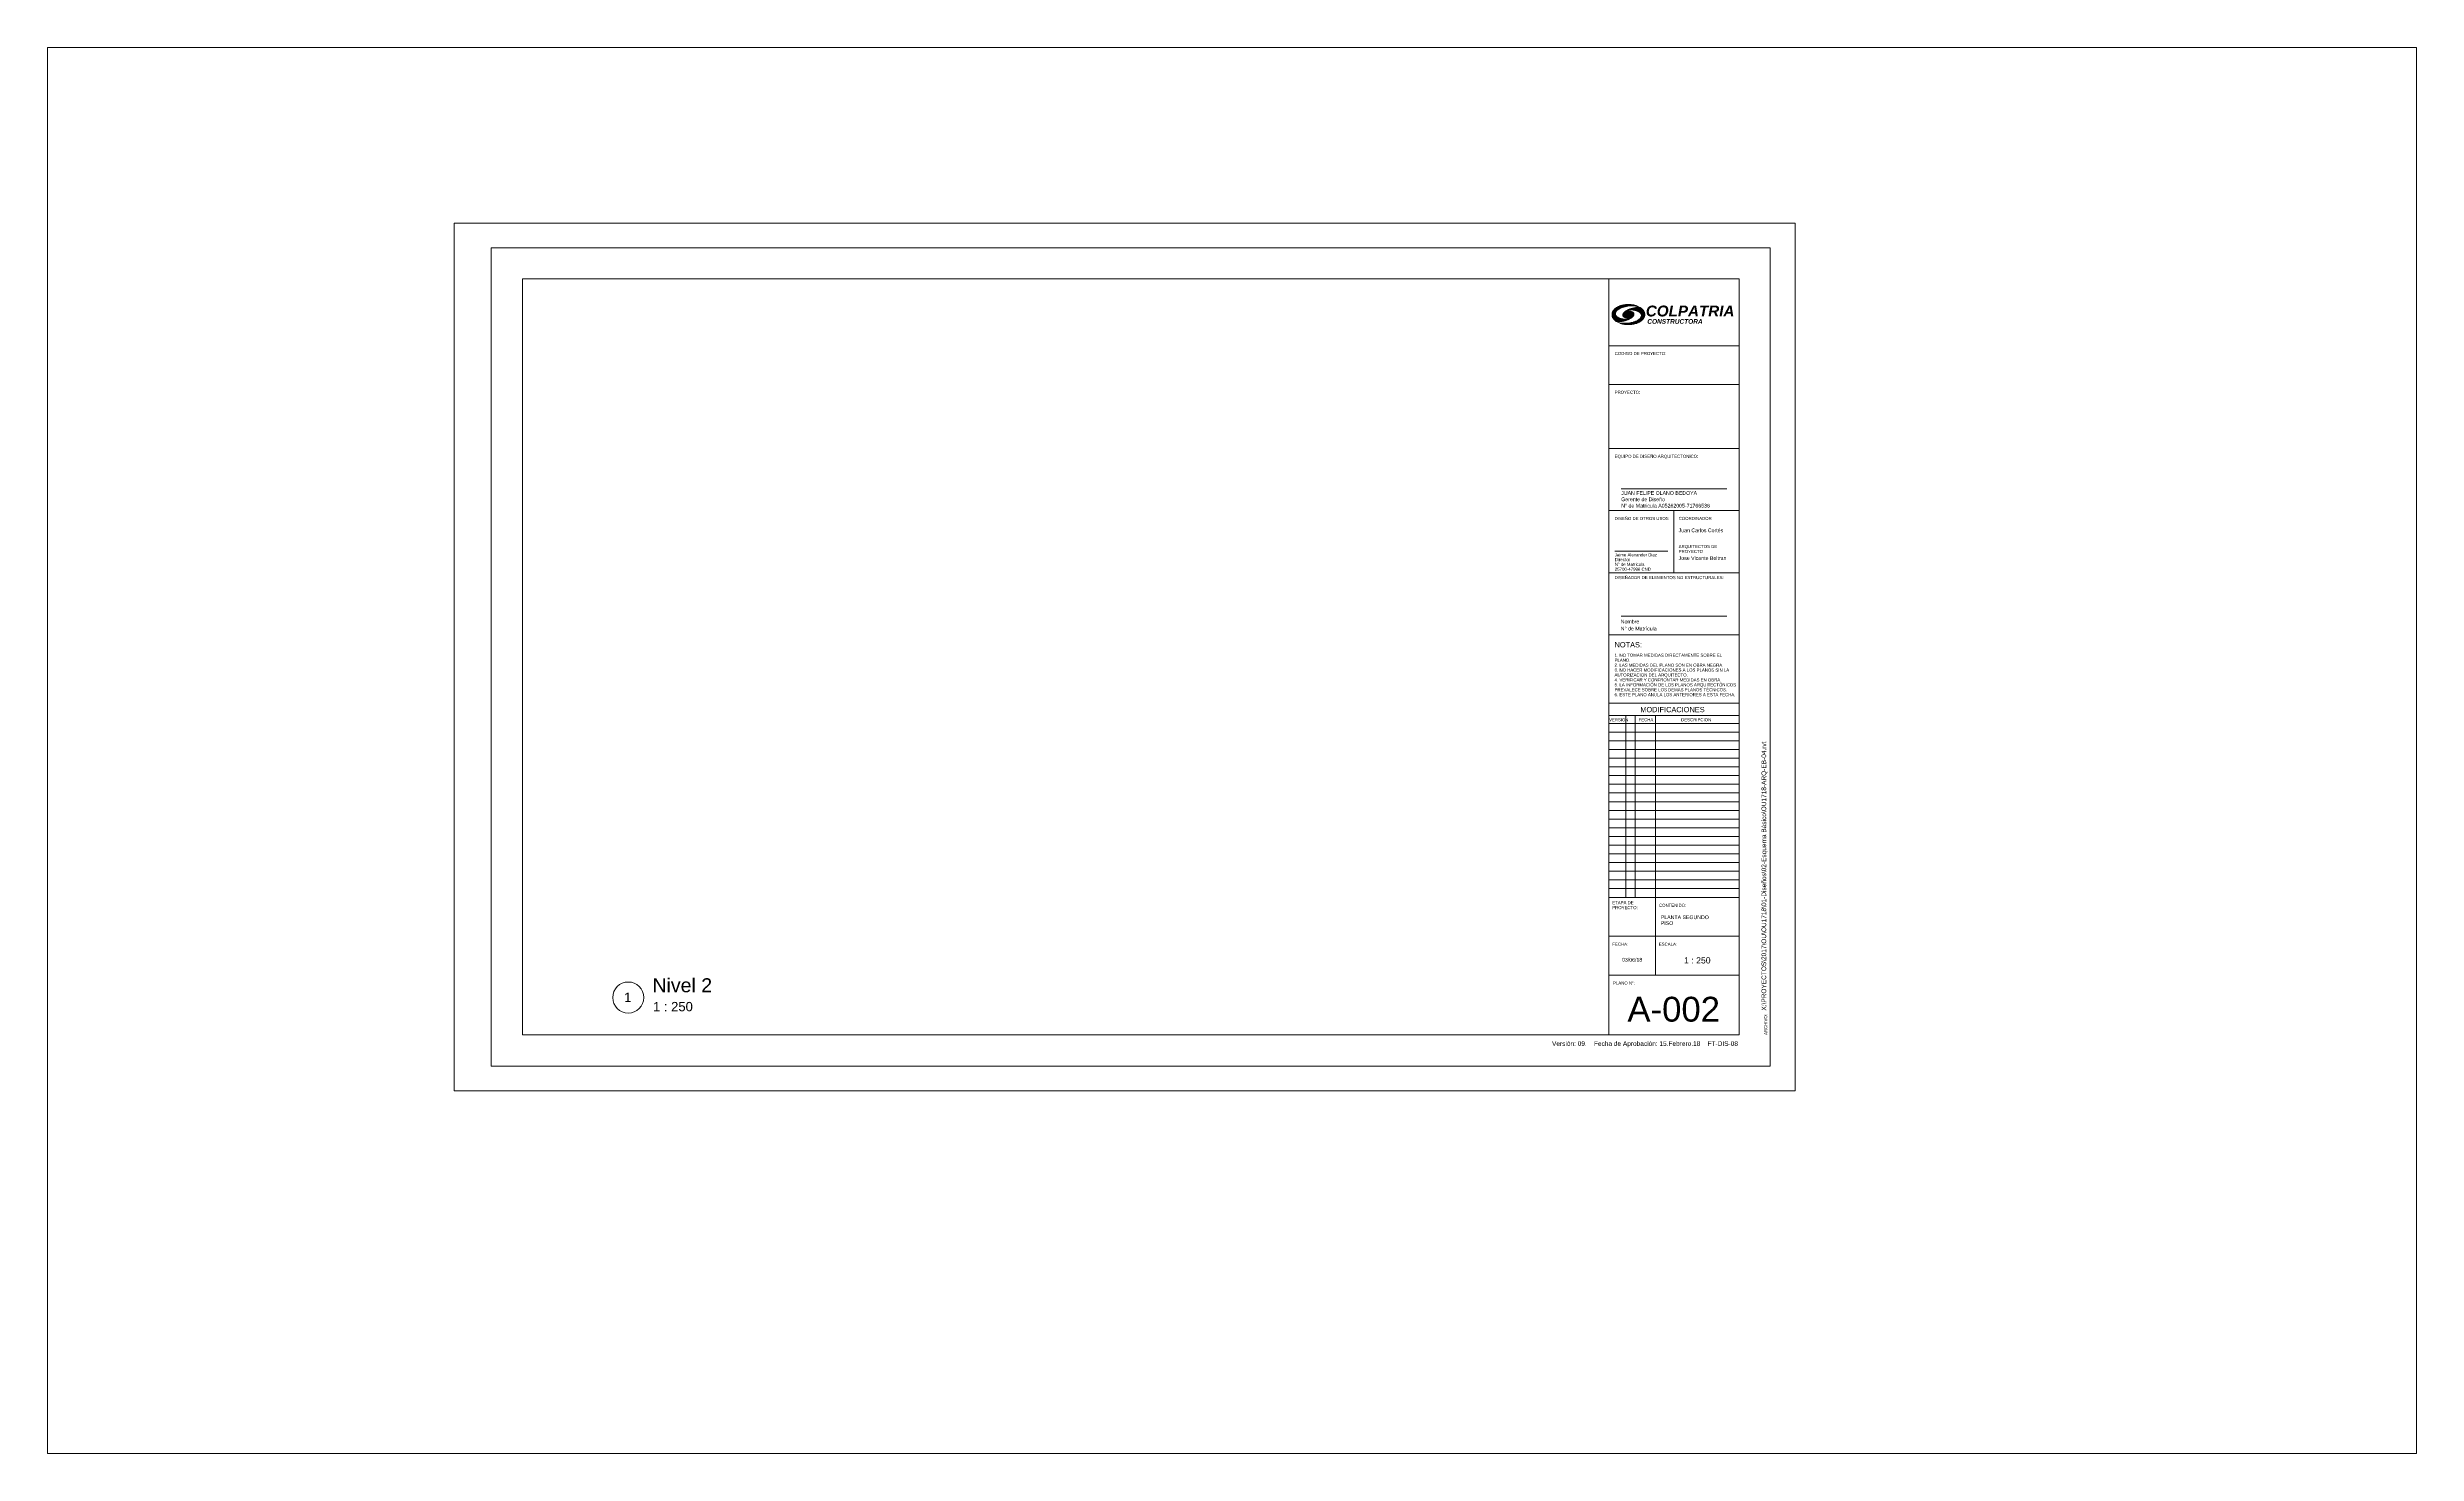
# Paper-space layout 'Layout1' of a CAD drawing. Header units: metres. Extents: x -0.399 to 0.364, y -0.008 to 0.444.
import ezdxf

# ---------------------------------------------------------------- set-up
doc = ezdxf.new("R2010")
doc.units = ezdxf.units.M
for name, color, linetype, lineweight in [('A-TEXT-TABL', 6, 'Continuous', 5), ('A-TEXT-TABL-THIN', 151, 'Continuous', 5), ('G-IMPT', 8, 'Continuous', 5)]:
    doc.layers.add(name, color=color, linetype=linetype, lineweight=lineweight)
doc.styles.add('Arial_10', font='Arial.ttf', dxfattribs={"width": 0.85, "height": 0.001})
doc.styles.add('Arial_11', font='Arial.ttf', dxfattribs={"height": 0.0012})
doc.styles.add('Arial_12', font='Arial.ttf', dxfattribs={"height": 0.002})
doc.styles.add('Arial_13', font='Arial.ttf', dxfattribs={"height": 0.008})
doc.styles.add('Arial_14', font='Arial.ttf', dxfattribs={"height": 0.003})
doc.styles.add('Arial_15', font='Arial.ttf', dxfattribs={"height": 0.0045})
doc.styles.add('Arial_7', font='Arial.ttf', dxfattribs={"height": 0.001})
doc.styles.add('Arial_8', font='Arial.ttf', dxfattribs={"height": 0.0015})
doc.styles.add('Arial_9', font='Arial.ttf', dxfattribs={"height": 0.0017})
doc.styles.add('Arial_B_I', font='Arial Bold Italic.ttf', dxfattribs={"height": 0.0035})
doc.styles.add('Arial_B_I_1', font='Arial Bold Italic.ttf', dxfattribs={"height": 0.0015})

# ---------------------------------------------------------------- blocks, each defined once
blk = doc.blocks.new('FT-DIS-08-Tabloide-430x280 - prb logo_dwg-1428541-PLANTA SEGUNDO PISO')
at = {"layer": 'G-IMPT', "lineweight": 25}
h = blk.add_hatch(color=256, dxfattribs=at)
edge = h.paths.add_edge_path(flags=0)
edge.add_line((0.62248, 0.05803), (0.62257, 0.05808))
edge.add_line((0.62248, 0.05803), (0.62239, 0.05797))
edge.add_line((0.62231, 0.05791), (0.62239, 0.05797))
edge.add_line((0.62231, 0.05791), (0.62222, 0.05784))
edge.add_line((0.62214, 0.05776), (0.62222, 0.05784))
edge.add_line((0.62214, 0.05776), (0.62206, 0.05767))
edge.add_line((0.62198, 0.05758), (0.62206, 0.05767))
edge.add_line((0.62198, 0.05758), (0.6219, 0.05748))
edge.add_line((0.62182, 0.05738), (0.6219, 0.05748))
edge.add_line((0.62182, 0.05738), (0.62175, 0.05727))
edge.add_line((0.62168, 0.05715), (0.62175, 0.05727))
edge.add_line((0.62168, 0.05715), (0.62161, 0.05703))
edge.add_line((0.62155, 0.0569), (0.62161, 0.05703))
edge.add_line((0.62155, 0.0569), (0.62148, 0.05677))
edge.add_line((0.62143, 0.05663), (0.62148, 0.05677))
edge.add_line((0.62143, 0.05663), (0.62137, 0.05649))
edge.add_line((0.62131, 0.05634), (0.62137, 0.05649))
edge.add_line((0.62131, 0.05634), (0.62126, 0.05619))
edge.add_line((0.62126, 0.05619), (0.62122, 0.05604))
edge.add_line((0.62122, 0.05604), (0.62117, 0.05587))
edge.add_line((0.62117, 0.05587), (0.62113, 0.05571))
edge.add_line((0.62113, 0.05571), (0.62109, 0.05554))
edge.add_line((0.62109, 0.05554), (0.62106, 0.05537))
edge.add_line((0.62106, 0.05537), (0.62103, 0.05519))
edge.add_line((0.62103, 0.05519), (0.621, 0.05501))
edge.add_line((0.621, 0.05501), (0.62097, 0.05483))
edge.add_line((0.62097, 0.05483), (0.62095, 0.05465))
edge.add_line((0.62095, 0.05465), (0.62094, 0.05446))
edge.add_arc((0.62564, 0.05399), 0.00473, 174.27296, 206.60491)
edge.add_line((0.62136, 0.05196), (0.62141, 0.05187))
edge.add_line((0.62136, 0.05196), (0.62128, 0.05209))
edge.add_line((0.6212, 0.05223), (0.62128, 0.05209))
edge.add_line((0.6212, 0.05223), (0.62112, 0.05237))
edge.add_line((0.62112, 0.05237), (0.62105, 0.05252))
edge.add_line((0.62105, 0.05252), (0.62097, 0.05267))
edge.add_line((0.62097, 0.05267), (0.6209, 0.05282))
edge.add_line((0.6209, 0.05282), (0.62083, 0.05298))
edge.add_line((0.62083, 0.05298), (0.62076, 0.05314))
edge.add_line((0.62076, 0.05314), (0.6207, 0.0533))
edge.add_line((0.6207, 0.0533), (0.62063, 0.05347))
edge.add_line((0.62063, 0.05347), (0.62057, 0.05364))
edge.add_line((0.62057, 0.05364), (0.62051, 0.05381))
edge.add_line((0.62051, 0.05381), (0.62046, 0.05399))
edge.add_line((0.62046, 0.05399), (0.6204, 0.05416))
edge.add_line((0.6204, 0.05416), (0.62035, 0.05434))
edge.add_line((0.62035, 0.05434), (0.6203, 0.05452))
edge.add_line((0.6203, 0.05452), (0.62026, 0.0547))
edge.add_line((0.62026, 0.0547), (0.62021, 0.05488))
edge.add_line((0.62021, 0.05488), (0.62017, 0.05506))
edge.add_line((0.62017, 0.05506), (0.62014, 0.05525))
edge.add_line((0.62014, 0.05525), (0.6201, 0.05543))
edge.add_line((0.6201, 0.05543), (0.62007, 0.05561))
edge.add_line((0.62007, 0.05561), (0.62004, 0.05579))
edge.add_line((0.62004, 0.05579), (0.62002, 0.05598))
edge.add_line((0.62002, 0.05598), (0.61999, 0.05616))
edge.add_arc((0.62986, 0.0576), 0.00997, 180.23322, 188.35319, ccw=False)
edge.add_line((0.61989, 0.05756), (0.61998, 0.05772))
edge.add_line((0.61998, 0.05772), (0.62008, 0.05787))
edge.add_line((0.62008, 0.05787), (0.62018, 0.05802))
edge.add_line((0.62018, 0.05802), (0.62029, 0.05816))
edge.add_line((0.62029, 0.05816), (0.6204, 0.05829))
edge.add_line((0.6204, 0.05829), (0.62051, 0.05842))
edge.add_line((0.62051, 0.05842), (0.62062, 0.05854))
edge.add_line((0.62062, 0.05854), (0.62073, 0.05866))
edge.add_line((0.62073, 0.05866), (0.62085, 0.05877))
edge.add_line((0.62097, 0.05887), (0.62085, 0.05877))
edge.add_line((0.62097, 0.05887), (0.62109, 0.05897))
edge.add_line((0.62121, 0.05906), (0.62109, 0.05897))
edge.add_line((0.62121, 0.05906), (0.62134, 0.05915))
edge.add_line((0.62147, 0.05923), (0.62134, 0.05915))
edge.add_line((0.62147, 0.05923), (0.62159, 0.0593))
edge.add_line((0.62172, 0.05936), (0.62159, 0.0593))
edge.add_line((0.62172, 0.05936), (0.62185, 0.05942))
edge.add_line((0.62199, 0.05947), (0.62185, 0.05942))
edge.add_line((0.62199, 0.05947), (0.62212, 0.05951))
edge.add_line((0.62225, 0.05955), (0.62212, 0.05951))
edge.add_line((0.62225, 0.05955), (0.62239, 0.05958))
edge.add_line((0.62252, 0.0596), (0.62239, 0.05958))
edge.add_line((0.62252, 0.0596), (0.62266, 0.05962))
edge.add_line((0.62279, 0.05962), (0.62266, 0.05962))
edge.add_line((0.62279, 0.05962), (0.62293, 0.05962))
edge.add_line((0.62306, 0.05962), (0.62293, 0.05962))
edge.add_line((0.62306, 0.05962), (0.6232, 0.0596))
edge.add_line((0.62333, 0.05958), (0.6232, 0.0596))
edge.add_line((0.62333, 0.05958), (0.62347, 0.05955))
edge.add_line((0.6236, 0.05952), (0.62347, 0.05955))
edge.add_line((0.6236, 0.05952), (0.62373, 0.05948))
edge.add_line((0.62387, 0.05943), (0.62373, 0.05948))
edge.add_line((0.62387, 0.05943), (0.624, 0.05937))
edge.add_line((0.62413, 0.05931), (0.624, 0.05937))
edge.add_line((0.62413, 0.05931), (0.62426, 0.05924))
edge.add_line((0.62438, 0.05916), (0.62426, 0.05924))
edge.add_line((0.62438, 0.05916), (0.62451, 0.05908))
edge.add_line((0.62463, 0.05899), (0.62451, 0.05908))
edge.add_line((0.62463, 0.05899), (0.62475, 0.05889))
edge.add_line((0.62487, 0.05879), (0.62475, 0.05889))
edge.add_line((0.62487, 0.05879), (0.62499, 0.05868))
edge.add_line((0.62499, 0.05868), (0.6251, 0.05856))
edge.add_line((0.6251, 0.05856), (0.62522, 0.05844))
edge.add_line((0.62522, 0.05844), (0.62533, 0.05831))
edge.add_line((0.62533, 0.05831), (0.62544, 0.05818))
edge.add_line((0.62544, 0.05818), (0.62554, 0.05804))
edge.add_line((0.62554, 0.05804), (0.62564, 0.05789))
edge.add_line((0.62564, 0.05789), (0.62574, 0.05774))
edge.add_line((0.62574, 0.05774), (0.62584, 0.05759))
edge.add_line((0.62584, 0.05759), (0.62593, 0.05743))
edge.add_line((0.62593, 0.05743), (0.62602, 0.05726))
edge.add_line((0.62602, 0.05726), (0.62611, 0.05709))
edge.add_line((0.62611, 0.05709), (0.62619, 0.05692))
edge.add_line((0.62619, 0.05692), (0.62627, 0.05674))
edge.add_line((0.62627, 0.05674), (0.62634, 0.05656))
edge.add_line((0.62634, 0.05656), (0.62642, 0.05637))
edge.add_line((0.62642, 0.05637), (0.62648, 0.05618))
edge.add_line((0.62648, 0.05618), (0.62655, 0.05598))
edge.add_line((0.62655, 0.05598), (0.62661, 0.05579))
edge.add_line((0.62661, 0.05579), (0.62667, 0.05559))
edge.add_line((0.62667, 0.05559), (0.62672, 0.05538))
edge.add_line((0.62672, 0.05538), (0.62677, 0.05518))
edge.add_line((0.62677, 0.05518), (0.62681, 0.05497))
edge.add_line((0.62681, 0.05497), (0.62685, 0.05476))
edge.add_line((0.62685, 0.05476), (0.62688, 0.05455))
edge.add_line((0.62688, 0.05455), (0.62692, 0.05433))
edge.add_line((0.62692, 0.05433), (0.62694, 0.05412))
edge.add_line((0.62694, 0.05412), (0.62697, 0.0539))
edge.add_line((0.62697, 0.0539), (0.62698, 0.05368))
edge.add_line((0.62698, 0.05368), (0.627, 0.05346))
edge.add_line((0.627, 0.05346), (0.62701, 0.05324))
edge.add_line((0.62701, 0.05324), (0.62701, 0.05302))
edge.add_line((0.62701, 0.05302), (0.62701, 0.0528))
edge.add_line((0.62701, 0.0528), (0.62701, 0.05258))
edge.add_line((0.62701, 0.05258), (0.627, 0.05236))
edge.add_line((0.627, 0.05236), (0.62699, 0.05214))
edge.add_line((0.62699, 0.05214), (0.62697, 0.05192))
edge.add_line((0.62697, 0.05192), (0.62695, 0.0517))
edge.add_line((0.62695, 0.0517), (0.62692, 0.05149))
edge.add_line((0.62692, 0.05149), (0.62689, 0.05127))
edge.add_line((0.62689, 0.05127), (0.62686, 0.05106))
edge.add_line((0.62686, 0.05106), (0.62682, 0.05085))
edge.add_line((0.62682, 0.05085), (0.62678, 0.05064))
edge.add_line((0.62678, 0.05064), (0.62673, 0.05043))
edge.add_line((0.62673, 0.05043), (0.62668, 0.05023))
edge.add_line((0.62668, 0.05023), (0.62662, 0.05003))
edge.add_line((0.62662, 0.05003), (0.62656, 0.04983))
edge.add_line((0.62656, 0.04983), (0.6265, 0.04963))
edge.add_line((0.6265, 0.04963), (0.62643, 0.04944))
edge.add_line((0.62643, 0.04944), (0.62585, 0.0482))
edge.add_arc((0.61693, 0.05156), 0.00953, 339.38132, 368.98064)
edge.add_line((0.62635, 0.05305), (0.6263, 0.05344))
edge.add_line((0.6263, 0.05344), (0.62627, 0.05364))
edge.add_line((0.62627, 0.05364), (0.62624, 0.05383))
edge.add_line((0.62624, 0.05383), (0.6262, 0.05402))
edge.add_line((0.6262, 0.05402), (0.62616, 0.05422))
edge.add_line((0.62616, 0.05422), (0.62612, 0.05441))
edge.add_line((0.62612, 0.05441), (0.62607, 0.05459))
edge.add_line((0.62607, 0.05459), (0.62602, 0.05478))
edge.add_line((0.62602, 0.05478), (0.62597, 0.05496))
edge.add_line((0.62597, 0.05496), (0.62592, 0.05514))
edge.add_line((0.62592, 0.05514), (0.62586, 0.05532))
edge.add_line((0.62586, 0.05532), (0.6258, 0.05549))
edge.add_line((0.6258, 0.05549), (0.62574, 0.05566))
edge.add_line((0.62574, 0.05566), (0.62567, 0.05583))
edge.add_line((0.62567, 0.05583), (0.6256, 0.05599))
edge.add_line((0.6256, 0.05599), (0.62553, 0.05615))
edge.add_line((0.62553, 0.05615), (0.62546, 0.0563))
edge.add_line((0.62546, 0.0563), (0.62538, 0.05645))
edge.add_line((0.62538, 0.05645), (0.6253, 0.05659))
edge.add_line((0.6253, 0.05659), (0.62522, 0.05673))
edge.add_line((0.62514, 0.05687), (0.62522, 0.05673))
edge.add_line((0.62514, 0.05687), (0.62505, 0.05699))
edge.add_line((0.62497, 0.05712), (0.62505, 0.05699))
edge.add_line((0.62497, 0.05712), (0.62488, 0.05724))
edge.add_line((0.62479, 0.05735), (0.62488, 0.05724))
edge.add_line((0.62479, 0.05735), (0.6247, 0.05745))
edge.add_line((0.62461, 0.05755), (0.6247, 0.05745))
edge.add_line((0.62461, 0.05755), (0.62451, 0.05765))
edge.add_line((0.62442, 0.05773), (0.62451, 0.05765))
edge.add_line((0.62442, 0.05773), (0.62432, 0.05781))
edge.add_line((0.62423, 0.05789), (0.62432, 0.05781))
edge.add_line((0.62423, 0.05789), (0.62413, 0.05796))
edge.add_line((0.62403, 0.05802), (0.62413, 0.05796))
edge.add_line((0.62403, 0.05802), (0.62393, 0.05807))
edge.add_line((0.62383, 0.05812), (0.62393, 0.05807))
edge.add_line((0.62383, 0.05812), (0.62373, 0.05816))
edge.add_line((0.62364, 0.05819), (0.62373, 0.05816))
edge.add_line((0.62364, 0.05819), (0.62354, 0.05822))
edge.add_line((0.62344, 0.05823), (0.62354, 0.05822))
edge.add_line((0.62344, 0.05823), (0.62334, 0.05825))
edge.add_line((0.62324, 0.05825), (0.62334, 0.05825))
edge.add_line((0.62324, 0.05825), (0.62314, 0.05825))
edge.add_line((0.62305, 0.05824), (0.62314, 0.05825))
edge.add_line((0.62305, 0.05824), (0.62295, 0.05822))
edge.add_line((0.62285, 0.0582), (0.62295, 0.05822))
edge.add_line((0.62285, 0.0582), (0.62276, 0.05817))
edge.add_line((0.62267, 0.05813), (0.62276, 0.05817))
edge.add_line((0.62267, 0.05813), (0.62257, 0.05808))
h = blk.add_hatch(color=256, dxfattribs=at)
edge = h.paths.add_edge_path(flags=0)
edge.add_line((0.62437, 0.04927), (0.62432, 0.04913))
edge.add_line((0.62437, 0.04927), (0.62443, 0.04942))
edge.add_line((0.62443, 0.04942), (0.62448, 0.04957))
edge.add_line((0.62448, 0.04957), (0.62452, 0.04973))
edge.add_line((0.62452, 0.04973), (0.62457, 0.04989))
edge.add_line((0.62457, 0.04989), (0.62461, 0.05006))
edge.add_line((0.62461, 0.05006), (0.62465, 0.05022))
edge.add_line((0.62465, 0.05022), (0.62468, 0.0504))
edge.add_line((0.62468, 0.0504), (0.62471, 0.05057))
edge.add_line((0.62471, 0.05057), (0.62474, 0.05075))
edge.add_line((0.62474, 0.05075), (0.62477, 0.05093))
edge.add_line((0.62477, 0.05093), (0.62479, 0.05112))
edge.add_line((0.62479, 0.05112), (0.62482, 0.05149))
edge.add_arc((0.62012, 0.05178), 0.00471, 356.47359, 386.64125)
edge.add_line((0.62439, 0.0538), (0.62433, 0.0539))
edge.add_line((0.62439, 0.0538), (0.62446, 0.05367))
edge.add_line((0.62454, 0.05354), (0.62446, 0.05367))
edge.add_line((0.62454, 0.05354), (0.62462, 0.05339))
edge.add_line((0.62462, 0.05339), (0.62469, 0.05325))
edge.add_line((0.62469, 0.05325), (0.62477, 0.0531))
edge.add_line((0.62477, 0.0531), (0.62484, 0.05295))
edge.add_line((0.62484, 0.05295), (0.62491, 0.05279))
edge.add_line((0.62491, 0.05279), (0.62498, 0.05263))
edge.add_line((0.62498, 0.05263), (0.62504, 0.05246))
edge.add_line((0.62504, 0.05246), (0.62511, 0.0523))
edge.add_line((0.62511, 0.0523), (0.62517, 0.05213))
edge.add_line((0.62517, 0.05213), (0.62523, 0.05195))
edge.add_line((0.62523, 0.05195), (0.62528, 0.05178))
edge.add_line((0.62528, 0.05178), (0.62534, 0.0516))
edge.add_line((0.62534, 0.0516), (0.62539, 0.05143))
edge.add_line((0.62539, 0.05143), (0.62544, 0.05125))
edge.add_line((0.62544, 0.05125), (0.62548, 0.05107))
edge.add_line((0.62548, 0.05107), (0.62553, 0.05088))
edge.add_line((0.62553, 0.05088), (0.62557, 0.0507))
edge.add_line((0.62557, 0.0507), (0.62561, 0.05052))
edge.add_line((0.62561, 0.05052), (0.62564, 0.05034))
edge.add_line((0.62564, 0.05034), (0.62567, 0.05015))
edge.add_line((0.62567, 0.05015), (0.6257, 0.04997))
edge.add_line((0.6257, 0.04997), (0.62572, 0.04979))
edge.add_line((0.62572, 0.04979), (0.62575, 0.04961))
edge.add_arc((0.61588, 0.04816), 0.00997, 0.23322, 8.35319, ccw=False)
edge.add_line((0.62585, 0.0482), (0.62576, 0.04805))
edge.add_line((0.62576, 0.04805), (0.62566, 0.0479))
edge.add_line((0.62566, 0.0479), (0.62556, 0.04775))
edge.add_line((0.62556, 0.04775), (0.62545, 0.04761))
edge.add_line((0.62545, 0.04761), (0.62534, 0.04747))
edge.add_line((0.62534, 0.04747), (0.62523, 0.04735))
edge.add_line((0.62523, 0.04735), (0.62512, 0.04722))
edge.add_line((0.62512, 0.04722), (0.62501, 0.04711))
edge.add_line((0.62501, 0.04711), (0.62489, 0.047))
edge.add_line((0.62477, 0.04689), (0.62489, 0.047))
edge.add_line((0.62477, 0.04689), (0.62465, 0.04679))
edge.add_line((0.62453, 0.0467), (0.62465, 0.04679))
edge.add_line((0.62453, 0.0467), (0.6244, 0.04662))
edge.add_line((0.62427, 0.04654), (0.6244, 0.04662))
edge.add_line((0.62427, 0.04654), (0.62415, 0.04647))
edge.add_line((0.62402, 0.0464), (0.62415, 0.04647))
edge.add_line((0.62402, 0.0464), (0.62389, 0.04635))
edge.add_line((0.62375, 0.0463), (0.62389, 0.04635))
edge.add_line((0.62375, 0.0463), (0.62362, 0.04625))
edge.add_line((0.62349, 0.04622), (0.62362, 0.04625))
edge.add_line((0.62349, 0.04622), (0.62335, 0.04619))
edge.add_line((0.62322, 0.04616), (0.62335, 0.04619))
edge.add_line((0.62322, 0.04616), (0.62308, 0.04615))
edge.add_line((0.62295, 0.04614), (0.62308, 0.04615))
edge.add_line((0.62295, 0.04614), (0.62281, 0.04614))
edge.add_line((0.62268, 0.04615), (0.62281, 0.04614))
edge.add_line((0.62268, 0.04615), (0.62254, 0.04616))
edge.add_line((0.62241, 0.04618), (0.62254, 0.04616))
edge.add_line((0.62241, 0.04618), (0.62227, 0.04621))
edge.add_line((0.62214, 0.04625), (0.62227, 0.04621))
edge.add_line((0.62214, 0.04625), (0.62201, 0.04629))
edge.add_line((0.62187, 0.04634), (0.62201, 0.04629))
edge.add_line((0.62187, 0.04634), (0.62174, 0.04639))
edge.add_line((0.62161, 0.04646), (0.62174, 0.04639))
edge.add_line((0.62161, 0.04646), (0.62149, 0.04653))
edge.add_line((0.62136, 0.04661), (0.62149, 0.04653))
edge.add_line((0.62136, 0.04661), (0.62123, 0.04669))
edge.add_line((0.62111, 0.04678), (0.62123, 0.04669))
edge.add_line((0.62111, 0.04678), (0.62099, 0.04688))
edge.add_line((0.62087, 0.04698), (0.62099, 0.04688))
edge.add_line((0.62087, 0.04698), (0.62075, 0.04709))
edge.add_line((0.62075, 0.04709), (0.62064, 0.04721))
edge.add_line((0.62064, 0.04721), (0.62052, 0.04733))
edge.add_line((0.62052, 0.04733), (0.62041, 0.04746))
edge.add_line((0.62041, 0.04746), (0.62031, 0.04759))
edge.add_line((0.62031, 0.04759), (0.6202, 0.04773))
edge.add_line((0.6202, 0.04773), (0.6201, 0.04787))
edge.add_line((0.6201, 0.04787), (0.62, 0.04802))
edge.add_line((0.62, 0.04802), (0.6199, 0.04818))
edge.add_line((0.6199, 0.04818), (0.61981, 0.04834))
edge.add_line((0.61981, 0.04834), (0.61972, 0.0485))
edge.add_line((0.61972, 0.0485), (0.61963, 0.04867))
edge.add_line((0.61963, 0.04867), (0.61955, 0.04885))
edge.add_line((0.61955, 0.04885), (0.61947, 0.04903))
edge.add_line((0.61947, 0.04903), (0.6194, 0.04921))
edge.add_line((0.6194, 0.04921), (0.61932, 0.0494))
edge.add_line((0.61932, 0.0494), (0.61926, 0.04959))
edge.add_line((0.61926, 0.04959), (0.61919, 0.04978))
edge.add_line((0.61919, 0.04978), (0.61913, 0.04998))
edge.add_line((0.61913, 0.04998), (0.61908, 0.05018))
edge.add_line((0.61908, 0.05018), (0.61902, 0.05038))
edge.add_line((0.61902, 0.05038), (0.61897, 0.05059))
edge.add_line((0.61897, 0.05059), (0.61893, 0.0508))
edge.add_line((0.61893, 0.0508), (0.61889, 0.05101))
edge.add_line((0.61889, 0.05101), (0.61886, 0.05122))
edge.add_line((0.61886, 0.05122), (0.61882, 0.05143))
edge.add_line((0.61882, 0.05143), (0.6188, 0.05165))
edge.add_line((0.6188, 0.05165), (0.61877, 0.05187))
edge.add_line((0.61877, 0.05187), (0.61876, 0.05209))
edge.add_line((0.61876, 0.05209), (0.61874, 0.05231))
edge.add_line((0.61874, 0.05231), (0.61873, 0.05253))
edge.add_line((0.61873, 0.05253), (0.61873, 0.05275))
edge.add_line((0.61873, 0.05275), (0.61873, 0.05297))
edge.add_line((0.61873, 0.05297), (0.61873, 0.05319))
edge.add_line((0.61873, 0.05319), (0.61874, 0.05341))
edge.add_line((0.61874, 0.05341), (0.61875, 0.05363))
edge.add_line((0.61875, 0.05363), (0.61877, 0.05384))
edge.add_line((0.61877, 0.05384), (0.61879, 0.05406))
edge.add_line((0.61879, 0.05406), (0.61882, 0.05428))
edge.add_line((0.61882, 0.05428), (0.61885, 0.05449))
edge.add_line((0.61885, 0.05449), (0.61888, 0.05471))
edge.add_line((0.61888, 0.05471), (0.61892, 0.05492))
edge.add_line((0.61892, 0.05492), (0.61896, 0.05513))
edge.add_line((0.61896, 0.05513), (0.61901, 0.05533))
edge.add_line((0.61901, 0.05533), (0.61906, 0.05554))
edge.add_line((0.61906, 0.05554), (0.61912, 0.05574))
edge.add_line((0.61912, 0.05574), (0.61918, 0.05594))
edge.add_line((0.61918, 0.05594), (0.61924, 0.05613))
edge.add_line((0.61924, 0.05613), (0.61931, 0.05632))
edge.add_line((0.61931, 0.05632), (0.61989, 0.05756))
edge.add_arc((0.62864, 0.05422), 0.00937, 159.11746, 189.2445)
edge.add_line((0.6194, 0.05272), (0.61942, 0.05252))
edge.add_line((0.61942, 0.05252), (0.61944, 0.05233))
edge.add_line((0.61944, 0.05233), (0.61947, 0.05213))
edge.add_line((0.61947, 0.05213), (0.6195, 0.05194))
edge.add_line((0.6195, 0.05194), (0.61954, 0.05174))
edge.add_line((0.61954, 0.05174), (0.61958, 0.05155))
edge.add_line((0.61958, 0.05155), (0.61962, 0.05136))
edge.add_line((0.61962, 0.05136), (0.61967, 0.05117))
edge.add_line((0.61967, 0.05117), (0.61972, 0.05099))
edge.add_line((0.61972, 0.05099), (0.61977, 0.05081))
edge.add_line((0.61977, 0.05081), (0.61982, 0.05063))
edge.add_line((0.61982, 0.05063), (0.61988, 0.05045))
edge.add_line((0.61988, 0.05045), (0.61994, 0.05028))
edge.add_line((0.61994, 0.05028), (0.62, 0.05011))
edge.add_line((0.62, 0.05011), (0.62007, 0.04994))
edge.add_line((0.62007, 0.04994), (0.62014, 0.04978))
edge.add_line((0.62014, 0.04978), (0.62021, 0.04962))
edge.add_line((0.62021, 0.04962), (0.62028, 0.04947))
edge.add_line((0.62028, 0.04947), (0.62036, 0.04932))
edge.add_line((0.62036, 0.04932), (0.62044, 0.04917))
edge.add_line((0.62044, 0.04917), (0.62052, 0.04903))
edge.add_line((0.6206, 0.0489), (0.62052, 0.04903))
edge.add_line((0.6206, 0.0489), (0.62069, 0.04877))
edge.add_line((0.62077, 0.04865), (0.62069, 0.04877))
edge.add_line((0.62077, 0.04865), (0.62086, 0.04853))
edge.add_line((0.62095, 0.04842), (0.62086, 0.04853))
edge.add_line((0.62095, 0.04842), (0.62104, 0.04831))
edge.add_line((0.62113, 0.04821), (0.62104, 0.04831))
edge.add_line((0.62113, 0.04821), (0.62123, 0.04812))
edge.add_line((0.62132, 0.04803), (0.62123, 0.04812))
edge.add_line((0.62132, 0.04803), (0.62142, 0.04795))
edge.add_line((0.62151, 0.04788), (0.62142, 0.04795))
edge.add_line((0.62151, 0.04788), (0.62161, 0.04781))
edge.add_line((0.62171, 0.04775), (0.62161, 0.04781))
edge.add_line((0.62171, 0.04775), (0.62181, 0.0477))
edge.add_line((0.62191, 0.04765), (0.62181, 0.0477))
edge.add_line((0.62191, 0.04765), (0.62201, 0.04761))
edge.add_line((0.62211, 0.04758), (0.62201, 0.04761))
edge.add_line((0.62211, 0.04758), (0.6222, 0.04755))
edge.add_line((0.6223, 0.04753), (0.6222, 0.04755))
edge.add_line((0.6223, 0.04753), (0.6224, 0.04752))
edge.add_line((0.6225, 0.04751), (0.6224, 0.04752))
edge.add_line((0.6225, 0.04751), (0.6226, 0.04752))
edge.add_line((0.6227, 0.04753), (0.6226, 0.04752))
edge.add_line((0.6227, 0.04753), (0.62279, 0.04754))
edge.add_line((0.62289, 0.04757), (0.62279, 0.04754))
edge.add_line((0.62289, 0.04757), (0.62298, 0.0476))
edge.add_line((0.62307, 0.04764), (0.62298, 0.0476))
edge.add_line((0.62307, 0.04764), (0.62317, 0.04768))
edge.add_line((0.62326, 0.04773), (0.62317, 0.04768))
edge.add_line((0.62326, 0.04773), (0.62335, 0.04779))
edge.add_line((0.62343, 0.04786), (0.62335, 0.04779))
edge.add_line((0.62343, 0.04786), (0.62352, 0.04793))
edge.add_line((0.6236, 0.04801), (0.62352, 0.04793))
edge.add_line((0.6236, 0.04801), (0.62368, 0.04809))
edge.add_line((0.62376, 0.04818), (0.62368, 0.04809))
edge.add_line((0.62376, 0.04818), (0.62384, 0.04828))
edge.add_line((0.62392, 0.04839), (0.62384, 0.04828))
edge.add_line((0.62392, 0.04839), (0.62399, 0.0485))
edge.add_line((0.62406, 0.04861), (0.62399, 0.0485))
edge.add_line((0.62406, 0.04861), (0.62413, 0.04873))
edge.add_line((0.62419, 0.04886), (0.62413, 0.04873))
edge.add_line((0.62419, 0.04886), (0.62426, 0.04899))
edge.add_line((0.62426, 0.04899), (0.62432, 0.04913))
h = blk.add_hatch(color=256, dxfattribs=at)
edge = h.paths.add_edge_path(flags=0)
edge.add_line((0.62339, 0.05066), (0.62346, 0.0507))
edge.add_line((0.62332, 0.05063), (0.62339, 0.05066))
edge = h.paths.add_edge_path(flags=0)
edge.add_line((0.62318, 0.05059), (0.62325, 0.05061))
edge.add_line((0.6231, 0.05059), (0.62318, 0.05059))
edge = h.paths.add_edge_path(flags=0)
edge.add_line((0.62235, 0.0551), (0.62228, 0.05507))
edge.add_line((0.62242, 0.05513), (0.62235, 0.0551))
edge = h.paths.add_edge_path(flags=0)
edge.add_line((0.62257, 0.05517), (0.62249, 0.05516))
edge.add_line((0.62264, 0.05518), (0.62257, 0.05517))
edge = h.paths.add_edge_path(flags=0)
edge.add_line((0.62426, 0.0523), (0.62429, 0.05244))
edge.add_line((0.62426, 0.0523), (0.62424, 0.05216))
edge.add_line((0.62421, 0.05203), (0.62424, 0.05216))
edge.add_line((0.62421, 0.05203), (0.62418, 0.0519))
edge.add_line((0.62415, 0.05177), (0.62418, 0.0519))
edge.add_line((0.62415, 0.05177), (0.62411, 0.05165))
edge.add_line((0.62407, 0.05154), (0.62411, 0.05165))
edge.add_line((0.62407, 0.05154), (0.62403, 0.05143))
edge.add_line((0.62399, 0.05133), (0.62403, 0.05143))
edge.add_line((0.62399, 0.05133), (0.62394, 0.05124))
edge.add_line((0.62389, 0.05115), (0.62394, 0.05124))
edge.add_line((0.62389, 0.05115), (0.62383, 0.05106))
edge.add_line((0.62378, 0.05099), (0.62383, 0.05106))
edge.add_line((0.62378, 0.05099), (0.62372, 0.05092))
edge.add_line((0.62366, 0.05085), (0.62372, 0.05092))
edge.add_line((0.62366, 0.05085), (0.6236, 0.05079))
edge.add_line((0.62353, 0.05074), (0.6236, 0.05079))
edge.add_line((0.62353, 0.05074), (0.62346, 0.0507))
edge.add_line((0.62332, 0.05063), (0.62325, 0.05061))
edge.add_line((0.6231, 0.05059), (0.62302, 0.05058))
edge.add_line((0.62294, 0.05059), (0.62302, 0.05058))
edge.add_line((0.62294, 0.05059), (0.62286, 0.0506))
edge.add_line((0.62278, 0.05062), (0.62286, 0.0506))
edge.add_line((0.62278, 0.05062), (0.6227, 0.05065))
edge.add_line((0.62262, 0.05068), (0.6227, 0.05065))
edge.add_line((0.62262, 0.05068), (0.62253, 0.05072))
edge.add_line((0.62245, 0.05077), (0.62253, 0.05072))
edge.add_line((0.62245, 0.05077), (0.62236, 0.05082))
edge.add_line((0.62228, 0.05088), (0.62236, 0.05082))
edge.add_line((0.62228, 0.05088), (0.62219, 0.05095))
edge.add_line((0.62211, 0.05102), (0.62219, 0.05095))
edge.add_line((0.62211, 0.05102), (0.62202, 0.05111))
edge.add_line((0.62194, 0.05119), (0.62202, 0.05111))
edge.add_line((0.62194, 0.05119), (0.62185, 0.05128))
edge.add_line((0.62177, 0.05138), (0.62185, 0.05128))
edge.add_line((0.62177, 0.05138), (0.62168, 0.05149))
edge.add_line((0.6216, 0.0516), (0.62168, 0.05149))
edge.add_line((0.6216, 0.0516), (0.62152, 0.05171))
edge.add_line((0.62152, 0.05171), (0.62141, 0.05187))
edge.add_line((0.62141, 0.05187), (0.62141, 0.05204))
edge.add_line((0.62141, 0.05204), (0.6214, 0.05221))
edge.add_line((0.6214, 0.05221), (0.6214, 0.05238))
edge.add_line((0.6214, 0.05238), (0.6214, 0.05255))
edge.add_line((0.6214, 0.05255), (0.6214, 0.05271))
edge.add_line((0.62141, 0.05287), (0.6214, 0.05271))
edge.add_line((0.62141, 0.05287), (0.62142, 0.05302))
edge.add_line((0.62144, 0.05318), (0.62142, 0.05302))
edge.add_line((0.62144, 0.05318), (0.62146, 0.05332))
edge.add_line((0.62148, 0.05347), (0.62146, 0.05332))
edge.add_line((0.62148, 0.05347), (0.6215, 0.05361))
edge.add_line((0.62153, 0.05374), (0.6215, 0.05361))
edge.add_line((0.62153, 0.05374), (0.62156, 0.05387))
edge.add_line((0.62159, 0.05399), (0.62156, 0.05387))
edge.add_line((0.62159, 0.05399), (0.62163, 0.05411))
edge.add_line((0.62167, 0.05422), (0.62163, 0.05411))
edge.add_line((0.62167, 0.05422), (0.62171, 0.05433))
edge.add_line((0.62175, 0.05443), (0.62171, 0.05433))
edge.add_line((0.62175, 0.05443), (0.6218, 0.05453))
edge.add_line((0.62185, 0.05462), (0.6218, 0.05453))
edge.add_line((0.62185, 0.05462), (0.62191, 0.0547))
edge.add_line((0.62196, 0.05478), (0.62191, 0.0547))
edge.add_line((0.62196, 0.05478), (0.62202, 0.05485))
edge.add_line((0.62208, 0.05491), (0.62202, 0.05485))
edge.add_line((0.62208, 0.05491), (0.62214, 0.05497))
edge.add_line((0.62221, 0.05502), (0.62214, 0.05497))
edge.add_line((0.62221, 0.05502), (0.62228, 0.05507))
edge.add_line((0.62242, 0.05513), (0.62249, 0.05516))
edge.add_line((0.62264, 0.05518), (0.62272, 0.05518))
edge.add_line((0.6228, 0.05518), (0.62272, 0.05518))
edge.add_line((0.6228, 0.05518), (0.62288, 0.05516))
edge.add_line((0.62296, 0.05515), (0.62288, 0.05516))
edge.add_line((0.62296, 0.05515), (0.62304, 0.05512))
edge.add_line((0.62312, 0.05509), (0.62304, 0.05512))
edge.add_line((0.62312, 0.05509), (0.62321, 0.05504))
edge.add_line((0.62329, 0.055), (0.62321, 0.05504))
edge.add_line((0.62329, 0.055), (0.62338, 0.05494))
edge.add_line((0.62346, 0.05488), (0.62338, 0.05494))
edge.add_line((0.62346, 0.05488), (0.62355, 0.05482))
edge.add_line((0.62363, 0.05474), (0.62355, 0.05482))
edge.add_line((0.62363, 0.05474), (0.62372, 0.05466))
edge.add_line((0.6238, 0.05457), (0.62372, 0.05466))
edge.add_line((0.6238, 0.05457), (0.62389, 0.05448))
edge.add_line((0.62397, 0.05438), (0.62389, 0.05448))
edge.add_line((0.62397, 0.05438), (0.62406, 0.05428))
edge.add_line((0.62414, 0.05417), (0.62406, 0.05428))
edge.add_line((0.62414, 0.05417), (0.62422, 0.05405))
edge.add_line((0.62422, 0.05405), (0.62433, 0.0539))
edge.add_line((0.62433, 0.0539), (0.62434, 0.05372))
edge.add_line((0.62434, 0.05372), (0.62434, 0.05355))
edge.add_line((0.62434, 0.05355), (0.62434, 0.05338))
edge.add_line((0.62434, 0.05338), (0.62434, 0.05322))
edge.add_line((0.62434, 0.05322), (0.62434, 0.05306))
edge.add_line((0.62433, 0.0529), (0.62434, 0.05306))
edge.add_line((0.62433, 0.0529), (0.62432, 0.05274))
edge.add_line((0.6243, 0.05259), (0.62432, 0.05274))
edge.add_line((0.6243, 0.05259), (0.62429, 0.05244))
at = {"layer": 'G-IMPT', "lineweight": 13, "flags": 128}
for points in [[(0.62585, 0.0482), (0.62643, 0.04944), (0.6265, 0.04963), (0.62656, 0.04983), (0.62662, 0.05003), (0.62668, 0.05023), (0.62673, 0.05043), (0.62678, 0.05064), (0.62682, 0.05085), (0.62686, 0.05106), (0.62689, 0.05127), (0.62692, 0.05149), (0.62695, 0.0517), (0.62697, 0.05192), (0.62699, 0.05214), (0.627, 0.05236), (0.62701, 0.05258), (0.62701, 0.0528), (0.62701, 0.05302), (0.62701, 0.05324), (0.627, 0.05346), (0.62698, 0.05368), (0.62697, 0.0539), (0.62694, 0.05412), (0.62692, 0.05433), (0.62688, 0.05455), (0.62685, 0.05476), (0.62681, 0.05497), (0.62677, 0.05518), (0.62672, 0.05538), (0.62667, 0.05559), (0.62661, 0.05579), (0.62655, 0.05598), (0.62648, 0.05618), (0.62642, 0.05637), (0.62634, 0.05656), (0.62627, 0.05674), (0.62619, 0.05692), (0.62611, 0.05709), (0.62602, 0.05726), (0.62593, 0.05743), (0.62584, 0.05759), (0.62574, 0.05774), (0.62564, 0.05789), (0.62554, 0.05804), (0.62544, 0.05818), (0.62533, 0.05831), (0.62522, 0.05844), (0.6251, 0.05856), (0.62499, 0.05868), (0.62487, 0.05879), (0.62475, 0.05889), (0.62463, 0.05899), (0.62451, 0.05908), (0.62438, 0.05916), (0.62426, 0.05924), (0.62413, 0.05931), (0.624, 0.05937), (0.62387, 0.05943), (0.62373, 0.05948), (0.6236, 0.05952), (0.62347, 0.05955), (0.62333, 0.05958), (0.6232, 0.0596), (0.62306, 0.05962), (0.62293, 0.05962), (0.62279, 0.05962), (0.62266, 0.05962), (0.62252, 0.0596), (0.62239, 0.05958), (0.62225, 0.05955), (0.62212, 0.05951), (0.62199, 0.05947), (0.62185, 0.05942), (0.62172, 0.05936), (0.62159, 0.0593), (0.62147, 0.05923), (0.62134, 0.05915), (0.62121, 0.05906), (0.62109, 0.05897), (0.62097, 0.05887), (0.62085, 0.05877), (0.62073, 0.05866), (0.62062, 0.05854), (0.62051, 0.05842), (0.6204, 0.05829), (0.62029, 0.05816), (0.62018, 0.05802), (0.62008, 0.05787), (0.61998, 0.05772), (0.61989, 0.05756), (0.61931, 0.05632), (0.61924, 0.05613), (0.61918, 0.05594), (0.61912, 0.05574), (0.61906, 0.05554), (0.61901, 0.05533), (0.61896, 0.05513), (0.61892, 0.05492), (0.61888, 0.05471), (0.61885, 0.05449), (0.61882, 0.05428), (0.61879, 0.05406), (0.61877, 0.05384), (0.61875, 0.05363), (0.61874, 0.05341), (0.61873, 0.05319), (0.61873, 0.05297), (0.61873, 0.05275), (0.61873, 0.05253), (0.61874, 0.05231), (0.61876, 0.05209), (0.61877, 0.05187), (0.6188, 0.05165), (0.61882, 0.05143), (0.61886, 0.05122), (0.61889, 0.05101), (0.61893, 0.0508), (0.61897, 0.05059), (0.61902, 0.05038), (0.61908, 0.05018), (0.61913, 0.04998), (0.61919, 0.04978), (0.61926, 0.04959), (0.61932, 0.0494), (0.6194, 0.04921), (0.61947, 0.04903), (0.61955, 0.04885), (0.61963, 0.04867), (0.61972, 0.0485), (0.61981, 0.04834), (0.6199, 0.04818), (0.62, 0.04802), (0.6201, 0.04787), (0.6202, 0.04773), (0.62031, 0.04759), (0.62041, 0.04746), (0.62052, 0.04733), (0.62064, 0.04721), (0.62075, 0.04709), (0.62087, 0.04698), (0.62099, 0.04688), (0.62111, 0.04678), (0.62123, 0.04669), (0.62136, 0.04661), (0.62149, 0.04653), (0.62161, 0.04646), (0.62174, 0.04639), (0.62187, 0.04634), (0.62201, 0.04629), (0.62214, 0.04625), (0.62227, 0.04621), (0.62241, 0.04618), (0.62254, 0.04616), (0.62268, 0.04615), (0.62281, 0.04614), (0.62295, 0.04614), (0.62308, 0.04615), (0.62322, 0.04616), (0.62335, 0.04619), (0.62349, 0.04622), (0.62362, 0.04625), (0.62375, 0.0463), (0.62389, 0.04635), (0.62402, 0.0464), (0.62415, 0.04647), (0.62427, 0.04654), (0.6244, 0.04662), (0.62453, 0.0467), (0.62465, 0.04679), (0.62477, 0.04689), (0.62489, 0.047), (0.62501, 0.04711), (0.62512, 0.04722), (0.62523, 0.04735), (0.62534, 0.04747), (0.62545, 0.04761), (0.62556, 0.04775), (0.62566, 0.0479), (0.62576, 0.04805)], [(0.62429, 0.05244), (0.6243, 0.05259), (0.62432, 0.05274), (0.62433, 0.0529), (0.62434, 0.05306), (0.62434, 0.05322), (0.62434, 0.05338), (0.62434, 0.05355), (0.62434, 0.05372), (0.62433, 0.0539), (0.62422, 0.05405), (0.62414, 0.05417), (0.62406, 0.05428), (0.62397, 0.05438), (0.62389, 0.05448), (0.6238, 0.05457), (0.62372, 0.05466), (0.62363, 0.05474), (0.62355, 0.05482), (0.62346, 0.05488), (0.62338, 0.05494), (0.62329, 0.055), (0.62321, 0.05504), (0.62312, 0.05509), (0.62304, 0.05512), (0.62296, 0.05515), (0.62288, 0.05516), (0.6228, 0.05518), (0.62272, 0.05518), (0.62264, 0.05518), (0.62257, 0.05517), (0.62249, 0.05516), (0.62242, 0.05513), (0.62235, 0.0551), (0.62228, 0.05507), (0.62221, 0.05502), (0.62214, 0.05497), (0.62208, 0.05491), (0.62202, 0.05485), (0.62196, 0.05478), (0.62191, 0.0547), (0.62185, 0.05462), (0.6218, 0.05453), (0.62175, 0.05443), (0.62171, 0.05433), (0.62167, 0.05422), (0.62163, 0.05411), (0.62159, 0.05399), (0.62156, 0.05387), (0.62153, 0.05374), (0.6215, 0.05361), (0.62148, 0.05347), (0.62146, 0.05332), (0.62144, 0.05318), (0.62142, 0.05302), (0.62141, 0.05287), (0.6214, 0.05271), (0.6214, 0.05255), (0.6214, 0.05238), (0.6214, 0.05221), (0.62141, 0.05204), (0.62141, 0.05187), (0.62152, 0.05171), (0.6216, 0.0516), (0.62168, 0.05149), (0.62177, 0.05138), (0.62185, 0.05128), (0.62194, 0.05119), (0.62202, 0.05111), (0.62211, 0.05102), (0.62219, 0.05095), (0.62228, 0.05088), (0.62236, 0.05082), (0.62245, 0.05077), (0.62253, 0.05072), (0.62262, 0.05068), (0.6227, 0.05065), (0.62278, 0.05062), (0.62286, 0.0506), (0.62294, 0.05059), (0.62302, 0.05058), (0.6231, 0.05059), (0.62318, 0.05059), (0.62325, 0.05061), (0.62332, 0.05063), (0.62339, 0.05066), (0.62346, 0.0507), (0.62353, 0.05074), (0.6236, 0.05079), (0.62366, 0.05085), (0.62372, 0.05092), (0.62378, 0.05099), (0.62383, 0.05106), (0.62389, 0.05115), (0.62394, 0.05124), (0.62399, 0.05133), (0.62403, 0.05143), (0.62407, 0.05154), (0.62411, 0.05165), (0.62415, 0.05177), (0.62418, 0.0519), (0.62421, 0.05203), (0.62424, 0.05216), (0.62426, 0.0523)]]:
    blk.add_lwpolyline(points, close=True, dxfattribs=at)
for points in [[(0.62482, 0.05149), (0.62479, 0.05112), (0.62477, 0.05093), (0.62474, 0.05075), (0.62471, 0.05057), (0.62468, 0.0504), (0.62465, 0.05022), (0.62461, 0.05006), (0.62457, 0.04989), (0.62452, 0.04973), (0.62448, 0.04957), (0.62443, 0.04942), (0.62437, 0.04927), (0.62432, 0.04913), (0.62426, 0.04899), (0.62419, 0.04886), (0.62413, 0.04873), (0.62406, 0.04861), (0.62399, 0.0485), (0.62392, 0.04839), (0.62384, 0.04828), (0.62376, 0.04818), (0.62368, 0.04809), (0.6236, 0.04801), (0.62352, 0.04793), (0.62343, 0.04786), (0.62335, 0.04779), (0.62326, 0.04773), (0.62317, 0.04768), (0.62307, 0.04764), (0.62298, 0.0476), (0.62289, 0.04757), (0.62279, 0.04754), (0.6227, 0.04753), (0.6226, 0.04752), (0.6225, 0.04751), (0.6224, 0.04752), (0.6223, 0.04753), (0.6222, 0.04755), (0.62211, 0.04758), (0.62201, 0.04761), (0.62191, 0.04765), (0.62181, 0.0477), (0.62171, 0.04775), (0.62161, 0.04781), (0.62151, 0.04788), (0.62142, 0.04795), (0.62132, 0.04803), (0.62123, 0.04812), (0.62113, 0.04821), (0.62104, 0.04831), (0.62095, 0.04842), (0.62086, 0.04853), (0.62077, 0.04865), (0.62069, 0.04877), (0.6206, 0.0489), (0.62052, 0.04903), (0.62044, 0.04917), (0.62036, 0.04932), (0.62028, 0.04947), (0.62021, 0.04962), (0.62014, 0.04978), (0.62007, 0.04994), (0.62, 0.05011), (0.61994, 0.05028), (0.61988, 0.05045), (0.61982, 0.05063), (0.61977, 0.05081), (0.61972, 0.05099), (0.61967, 0.05117), (0.61962, 0.05136), (0.61958, 0.05155), (0.61954, 0.05174), (0.6195, 0.05194), (0.61947, 0.05213), (0.61944, 0.05233), (0.61942, 0.05252), (0.6194, 0.05272)], [(0.61999, 0.05616), (0.62002, 0.05598), (0.62004, 0.05579), (0.62007, 0.05561), (0.6201, 0.05543), (0.62014, 0.05525), (0.62017, 0.05506), (0.62021, 0.05488), (0.62026, 0.0547), (0.6203, 0.05452), (0.62035, 0.05434), (0.6204, 0.05416), (0.62046, 0.05399), (0.62051, 0.05381), (0.62057, 0.05364), (0.62063, 0.05347), (0.6207, 0.0533), (0.62076, 0.05314), (0.62083, 0.05298), (0.6209, 0.05282), (0.62097, 0.05267), (0.62105, 0.05252), (0.62112, 0.05237), (0.6212, 0.05223), (0.62128, 0.05209), (0.62136, 0.05196), (0.62141, 0.05187)], [(0.62094, 0.05446), (0.62095, 0.05465), (0.62097, 0.05483), (0.621, 0.05501), (0.62103, 0.05519), (0.62106, 0.05537), (0.62109, 0.05554), (0.62113, 0.05571), (0.62117, 0.05587), (0.62122, 0.05604), (0.62126, 0.05619), (0.62131, 0.05634), (0.62137, 0.05649), (0.62143, 0.05663), (0.62148, 0.05677), (0.62155, 0.0569), (0.62161, 0.05703), (0.62168, 0.05715), (0.62175, 0.05727), (0.62182, 0.05738), (0.6219, 0.05748), (0.62198, 0.05758), (0.62206, 0.05767), (0.62214, 0.05776), (0.62222, 0.05784), (0.62231, 0.05791), (0.62239, 0.05797), (0.62248, 0.05803), (0.62257, 0.05808), (0.62267, 0.05813), (0.62276, 0.05817), (0.62285, 0.0582), (0.62295, 0.05822), (0.62305, 0.05824), (0.62314, 0.05825), (0.62324, 0.05825), (0.62334, 0.05825), (0.62344, 0.05823), (0.62354, 0.05822), (0.62364, 0.05819), (0.62373, 0.05816), (0.62383, 0.05812), (0.62393, 0.05807), (0.62403, 0.05802), (0.62413, 0.05796), (0.62423, 0.05789), (0.62432, 0.05781), (0.62442, 0.05773), (0.62451, 0.05765), (0.62461, 0.05755), (0.6247, 0.05745), (0.62479, 0.05735), (0.62488, 0.05724), (0.62497, 0.05712), (0.62505, 0.05699), (0.62514, 0.05687), (0.62522, 0.05673), (0.6253, 0.05659), (0.62538, 0.05645), (0.62546, 0.0563), (0.62553, 0.05615), (0.6256, 0.05599), (0.62567, 0.05583), (0.62574, 0.05566), (0.6258, 0.05549), (0.62586, 0.05532), (0.62592, 0.05514), (0.62597, 0.05496), (0.62602, 0.05478), (0.62607, 0.05459), (0.62612, 0.05441), (0.62616, 0.05422), (0.6262, 0.05402), (0.62624, 0.05383), (0.62627, 0.05364), (0.6263, 0.05344), (0.62635, 0.05305)], [(0.62575, 0.04961), (0.62572, 0.04979), (0.6257, 0.04997), (0.62567, 0.05015), (0.62564, 0.05034), (0.62561, 0.05052), (0.62557, 0.0507), (0.62553, 0.05088), (0.62548, 0.05107), (0.62544, 0.05125), (0.62539, 0.05143), (0.62534, 0.0516), (0.62528, 0.05178), (0.62523, 0.05195), (0.62517, 0.05213), (0.62511, 0.0523), (0.62504, 0.05246), (0.62498, 0.05263), (0.62491, 0.05279), (0.62484, 0.05295), (0.62477, 0.0531), (0.62469, 0.05325), (0.62462, 0.05339), (0.62454, 0.05354), (0.62446, 0.05367), (0.62439, 0.0538), (0.62433, 0.0539)]]:
    blk.add_lwpolyline(points, dxfattribs=at)
at = {"layer": 'G-IMPT', "lineweight": 13}
for centre, radius, start, end in [((0.62864, 0.05422), 0.00937, 159.11746, 189.2445), ((0.62986, 0.0576), 0.00997, 180.23322, 188.35319), ((0.62564, 0.05399), 0.00473, 174.27296, 206.60491), ((0.62012, 0.05178), 0.00471, 356.47359, 26.64125), ((0.61588, 0.04816), 0.00997, 0.23322, 8.35319), ((0.61693, 0.05156), 0.00953, 339.38132, 8.98064)]:
    blk.add_arc(centre, radius, start, end, dxfattribs=at)
blk = doc.blocks.new('FT-DIS-08-Tabloide-430x280 - Otros Usos-839098-PLANTA SEGUNDO PISO')
at = {"layer": 'A-TEXT-TABL'}
for p, q in [((-0.2684, 0.3877), (-0.2684, 0.1083)), ((0.1634, 0.3877), (-0.2684, 0.3877)), ((0.1634, 0.1083), (0.1634, 0.3877)), ((-0.2564, 0.3797), (-0.2564, 0.1163)), ((0.1554, 0.3797), (-0.2564, 0.3797)), ((0.1554, 0.1163), (0.1554, 0.3797)), ((-0.2464, 0.3697), (-0.2464, 0.1263)), ((0.1454, 0.3697), (-0.2464, 0.3697)), ((0.1034, 0.1263), (0.1034, 0.3697)), ((0.1454, 0.1263), (0.1454, 0.3697)), ((0.1034, 0.3482), (0.1454, 0.3482)), ((0.1034, 0.3357), (0.1454, 0.3357)), ((0.1034, 0.3151), (0.1454, 0.3151)), ((0.1034, 0.2951), (0.1454, 0.2951)), ((0.1244, 0.2951), (0.1244, 0.2751)), ((0.1034, 0.2751), (0.1454, 0.2751)), ((0.1034, 0.2551), (0.1454, 0.2551)), ((0.1034, 0.2331), (0.1454, 0.2331)), ((0.1034, 0.2291), (0.1454, 0.2291)), ((0.1089, 0.1706), (0.1089, 0.2291)), ((0.1119, 0.1706), (0.1119, 0.2291)), ((0.1184, 0.1706), (0.1184, 0.2291)), ((0.1034, 0.2266), (0.1454, 0.2266)), ((0.1034, 0.2238), (0.1454, 0.2238)), ((0.1034, 0.221), (0.1454, 0.221)), ((0.1034, 0.2182), (0.1454, 0.2182)), ((0.1034, 0.2154), (0.1454, 0.2154)), ((0.1034, 0.2126), (0.1454, 0.2126)), ((0.1034, 0.2098), (0.1454, 0.2098)), ((0.1034, 0.207), (0.1454, 0.207)), ((0.1034, 0.2042), (0.1454, 0.2042)), ((0.1034, 0.2014), (0.1454, 0.2014)), ((0.1034, 0.1986), (0.1454, 0.1986)), ((0.1034, 0.1958), (0.1454, 0.1958)), ((0.1034, 0.193), (0.1454, 0.193)), ((0.1034, 0.1902), (0.1454, 0.1902)), ((0.1034, 0.1874), (0.1454, 0.1874)), ((0.1034, 0.1846), (0.1454, 0.1846)), ((0.1034, 0.1818), (0.1454, 0.1818)), ((0.1034, 0.179), (0.1454, 0.179)), ((0.1034, 0.1762), (0.1454, 0.1762)), ((0.1034, 0.1734), (0.1454, 0.1734)), ((0.1034, 0.1706), (0.1454, 0.1706)), ((0.1184, 0.1706), (0.1184, 0.1581)), ((0.1034, 0.1581), (0.1454, 0.1581)), ((0.1184, 0.1581), (0.1184, 0.1456)), ((0.1034, 0.1456), (0.1454, 0.1456)), ((-0.2464, 0.1263), (0.1454, 0.1263)), ((-0.2564, 0.1163), (0.1554, 0.1163)), ((-0.2684, 0.1083), (0.1634, 0.1083))]:
    blk.add_line(p, q, dxfattribs=at)
at = {"layer": 'A-TEXT-TABL-THIN'}
for p, q in [((0.1074, 0.3021), (0.1414, 0.3021)), ((0.1054, 0.2821), (0.1224, 0.2821)), ((0.1074, 0.2611), (0.1414, 0.2611))]:
    blk.add_line(p, q, dxfattribs=at)
at = {"xscale": 0.7817033936770544, "yscale": 0.7817033936770544, "zscale": 0.7817033936770544, "rotation": 269.9999999999999}
blk.add_blockref('FT-DIS-08-Tabloide-430x280 - prb logo_dwg-1428541-PLANTA SEGUNDO PISO', (0.06838, 0.84512), dxfattribs=at)
at = {"layer": 'A-TEXT-TABL', "attachment_point": 1}
for s, insert, char_height, width, style in [('COLPATRIA', (0.11533, 0.36112), 0.0035, 0.0350337, 'Arial_B_I'), ('CONSTRUCTORA', (0.11581, 0.35676), 0.0015, 0.0215654, 'Arial_B_I_1'), ('JUAN FELIPE OLANO BEDOYA', (0.10741, 0.30138), 0.0012, 0.0315063, 'Arial_11'), ('Gerente de Diseño', (0.10741, 0.29934), 0.0012, 0.0183586, 'Arial_11'), ('N° de Matricula A05262005-71766536', (0.10741, 0.2973), 0.0012, 0.037038, 'Arial_11'), ('Juan Carlos Cortés', (0.12589, 0.28936), 0.0012, 0.0187595, 'Arial_11'), ('Nombre', (0.10727, 0.25999), 0.0012, 0.007616, 'Arial_11'), ('N° de Matrícula', (0.10727, 0.25772), 0.0012, 0.0149916, 'Arial_11'), ('MODIFICACIONES', (0.11355, 0.23191), 0.0017, 0.0258143, 'Arial_9'), ('VERSION', (0.10355, 0.22829), 0.001, 0.0062692, 'Arial_10'), ('FECHA', (0.113, 0.22829), 0.001, 0.0055316, 'Arial_7'), ('DESCRIPCION', (0.12669, 0.22829), 0.001, 0.0115443, 'Arial_7')]:
    blk.add_mtext(s, dxfattribs=dict(at, insert=insert, char_height=char_height, width=width, style=style))
for s, insert, char_height, width, rotation, style in [('CODIGO DE PROYECTO:', (0.10534, 0.34621), 0.001, 0.0198017, 0.00005, 'Arial_7'), ('PROYECTO:', (0.10531, 0.3337), 0.001, 0.0097806, 0.00005, 'Arial_7'), ('EQUIPO DE DISEÑO ARQUITECTONICO:', (0.10529, 0.31309), 0.001, 0.0317468, 0.00005, 'Arial_7'), ('DISEÑO DE OTROS USOS', (0.10529, 0.29309), 0.001, 0.0206034, 0.00005, 'Arial_7'), ('COORDINADOR', (0.1259, 0.2931), 0.001, 0.0125063, 0.00005, 'Arial_7'), ('ARQUITECTOS DE ', (0.1259, 0.28404), 0.001, 0.0150717, 0.00005, 'Arial_7'), ('PROYECTO', (0.1259, 0.28246), 0.001, 0.0092996, 0.00005, 'Arial_7'), ('Jaime Alexander Diaz', (0.10533, 0.28138), 0.001, 0.0161139, 0.00005, 'Arial_7'), ('25700-47996 CND', (0.10533, 0.27674), 0.001, 0.0141899, 0.00005, 'Arial_7'), ('Director', (0.10533, 0.27983), 0.001, 0.0060127, 0.00005, 'Arial_7'), ('N° de Matricula ', (0.10533, 0.27833), 0.001, 0.011865, 0.00005, 'Arial_7'), ('DISEÑADOR DE ELEMENTOS NO ESTRUCTURALES:', (0.1053, 0.27405), 0.001, 0.0413671, 0.00005, 'Arial_7'), ('NOTAS:', (0.10526, 0.25278), 0.0017, 0.0111435, 0.00005, 'Arial_9'), ('3.', (0.10526, 0.24429), 0.001, 0.0019241, 0.00005, 'Arial_7'), ('2.', (0.10526, 0.24587), 0.001, 0.0019241, 0.00005, 'Arial_7'), ('1.', (0.10526, 0.24905), 0.001, 0.0019241, 0.00005, 'Arial_7'), ('PLANO.', (0.10526, 0.24746), 0.001, 0.0060127, 0.00005, 'Arial_7'), ('NO TOMAR MEDIDAS DIRECTAMENTE SOBRE EL ', (0.10684, 0.24905), 0.001, 0.0395232, 0.00005, 'Arial_7'), ('LAS MEDIDAS DEL PLANO SON EN OBRA NEGRA.', (0.10684, 0.24587), 0.001, 0.0395232, 0.00005, 'Arial_7'), ('NO HACER MODIFICACIONES A LOS PLANOS SIN LA ', (0.10684, 0.24429), 0.001, 0.0421688, 0.00005, 'Arial_7'), ('AUTORIZACION DEL ARQUITECTO.', (0.10526, 0.2427), 0.001, 0.0276582, 0.00005, 'Arial_7'), ('4.', (0.10526, 0.24111), 0.001, 0.0019241, 0.00005, 'Arial_7'), ('5.', (0.10526, 0.23952), 0.001, 0.0019241, 0.00005, 'Arial_7'), ('PREVALECE SOBRE LOS DEMAS PLANOS TÉCNICOS.', (0.10526, 0.23794), 0.001, 0.0430506, 0.00005, 'Arial_7'), ('VERIFICAR Y CONFRONTAR MEDIDAS EN OBRA.', (0.10684, 0.24111), 0.001, 0.0387215, 0.00005, 'Arial_7'), ('LA INFORMACIÓN DE LOS PLANOS ARQUITECTÓNICOS ', (0.10684, 0.23952), 0.001, 0.0447342, 0.00005, 'Arial_7'), ('6.', (0.10526, 0.23635), 0.001, 0.0019241, 0.00005, 'Arial_7'), ('ESTE PLANO ANULA LOS ANTERIORES A ESTA FECHA.', (0.10684, 0.23635), 0.001, 0.0438523, 0.00005, 'Arial_7'), ('ETAPA DE ', (0.10451, 0.16939), 0.001, 0.0085781, 0.00005, 'Arial_7'), ('CONTENIDO:', (0.11957, 0.16855), 0.001, 0.0102616, 0.00005, 'Arial_7'), ('PROYECTO:', (0.10451, 0.1678), 0.001, 0.0097806, 0.00005, 'Arial_7'), ('FECHA:', (0.10451, 0.15603), 0.001, 0.0060127, 0.00005, 'Arial_7'), ('ESCALA:', (0.11951, 0.15602), 0.001, 0.0069747, 0.00005, 'Arial_7'), ('PLANO N°:', (0.10476, 0.14352), 0.001, 0.0082574, 0.00005, 'Arial_7'), ('ARCHIVO:', (0.15341, 0.1263), 0.001, 0.0078565, 90.00005, 'Arial_7'), ('Versión: 09.    Fecha de Aprobación: 15.Febrero.18    FT-DIS-08', (0.08513, 0.12428), 0.0015, 0.0727932, 0.00005, 'Arial_8')]:
    blk.add_mtext(s, dxfattribs=dict(at, insert=insert, char_height=char_height, width=width, rotation=rotation, style=style))
blk = doc.blocks.new('Viewport - 4_5mm-Titulo_Escala-581989-PLANTA SEGUNDO PISO')
at = {"layer": 'A-TEXT-TABL'}
for start, end in [(360, 180), (180, 0)]:
    blk.add_arc((-0.005, 0), 0.005, start, end, dxfattribs=at)

psp = doc.layouts.get("Layout1")

# ---------------------------------------------------------------- block references
at = {"layer": 'A-TEXT-TABL'}
for name, p in [('FT-DIS-08-Tabloide-430x280 - Otros Usos-839098-PLANTA SEGUNDO PISO', (0, 0)), ('Viewport - 4_5mm-Titulo_Escala-581989-PLANTA SEGUNDO PISO', (-0.2073, 0.13835))]:
    psp.add_blockref(name, p, dxfattribs=at)

# ---------------------------------------------------------------- texts
at = {"layer": 'A-TEXT-TABL', "line_spacing_factor": 0.941778}
for s, insert, char_height, width, attachment_point, style in [('Jose Vicente Beltran', (0.12591, 0.28041), 0.0012, 0.0183791, 1, 'Arial_11'), ('PLANTA SEGUNDO\\PPISO', (0.12016, 0.16479), 0.0012, 0.0184525, 1, 'Arial_11'), ('03/06/18', (0.11092, 0.15112), 0.0012, 0.0078159, 2, 'Arial_11'), ('1 : 250', (0.13191, 0.15132), 0.002, 0.0102348, 2, 'Arial_12'), ('1', (-0.21244, 0.13995), 0.003, 0.0027912, 2, 'Arial_14'), ('Nivel 2', (-0.20452, 0.14456), 0.0045, 0.0229736, 1, 'Arial_15'), ('1 : 250', (-0.20432, 0.13693), 0.003, 0.0153517, 1, 'Arial_14')]:
    psp.add_mtext(s, dxfattribs=dict(at, insert=insert, char_height=char_height, width=width, attachment_point=attachment_point, style=style))
at = {"layer": 'A-TEXT-TABL', "insert": (0.15258, 0.13414), "char_height": 0.0015, "width": 0.1034823, "attachment_point": 1, "rotation": 90, "line_spacing_factor": 0.941778, "style": 'Arial_8'}
psp.add_mtext('X:\\\\PROYECTOS\\\\2017\\\\OU\\\\OU1718\\\\01-Diseños\\\\02-Esquema Básico\\\\OU1718-ARQ-EB-04.rvt', dxfattribs=at)

# ---------------------------------------------------------------- viewports
at = {"layer": '0'}
psp.add_viewport(center=(-0.01791, 0.21788), size=(0.76284, 0.4527195), view_center_point=(-0.01791, 0.21788), view_height=0.4527195, dxfattribs=at)

# ---------------------------------------------------------------- next in the draw order: texts
at = {"layer": 'A-TEXT-TABL', "insert": (0.12431, 0.13859), "char_height": 0.008, "width": 0.0356457, "attachment_point": 2, "line_spacing_factor": 0.941778, "style": 'Arial_13', "bg_fill": 3, "box_fill_scale": 1.25, "bg_fill_color": 256, "bg_fill_true_color": 13158600, "bg_fill_transparency": 0}
psp.add_mtext('A-002', dxfattribs=at)

doc.saveas('drawing.dxf')
